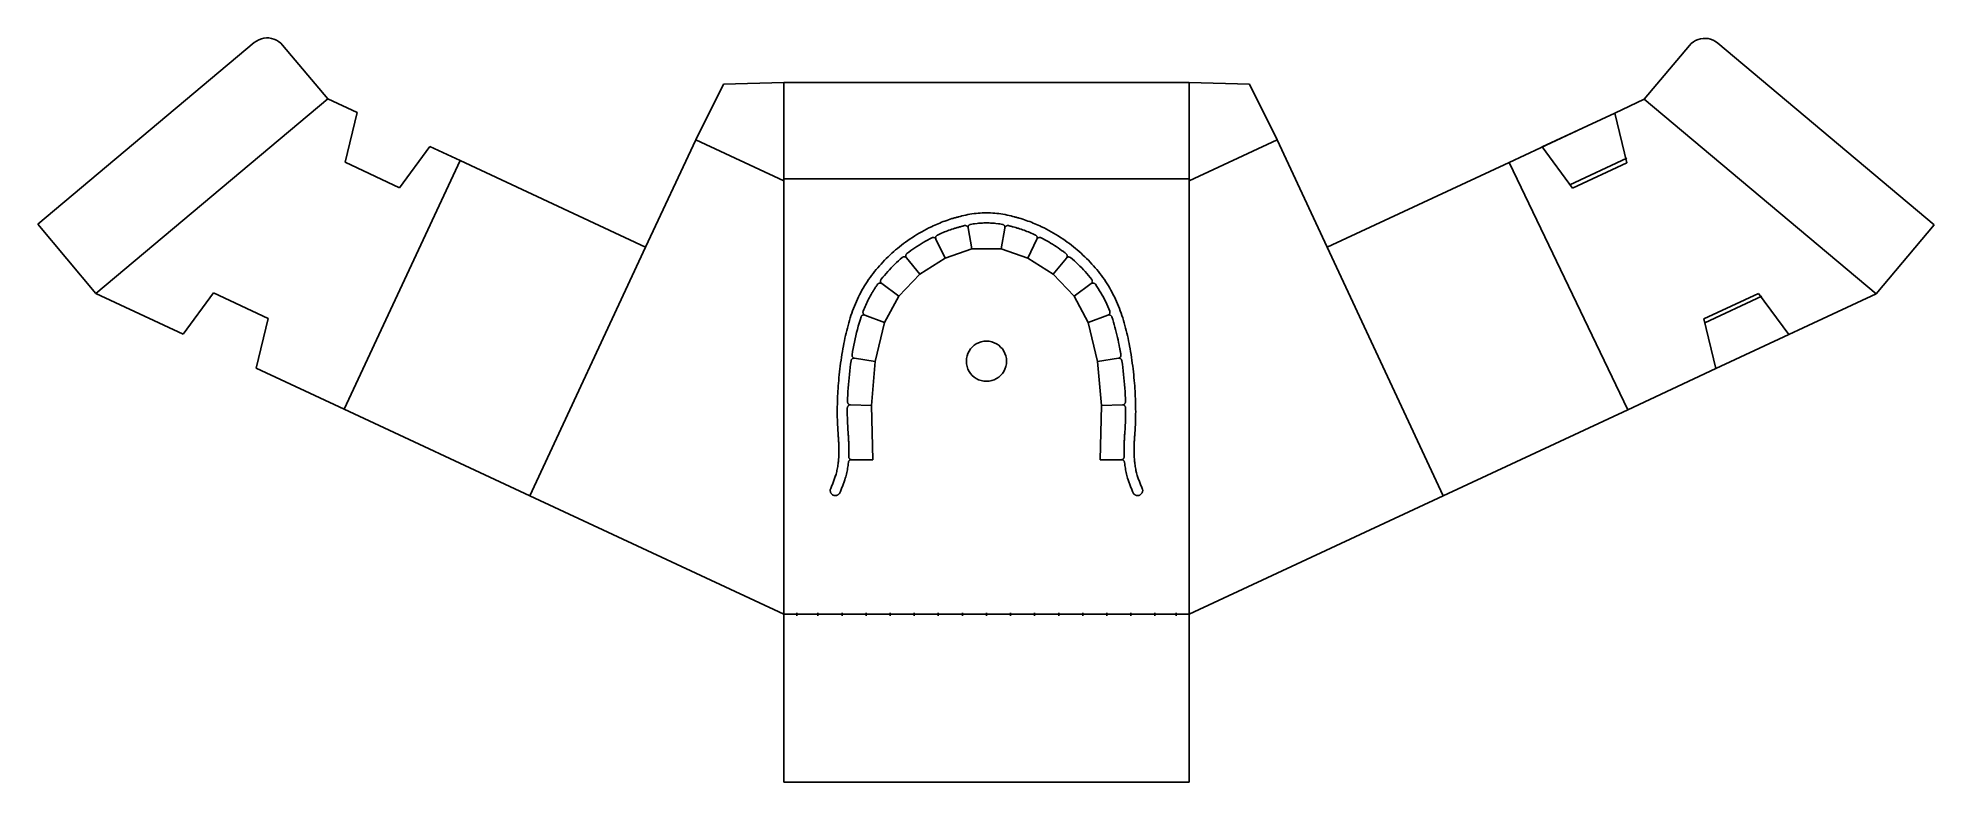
# Model space of a CAD drawing. Header units: millimetres. Extents: x 0 to 945, y 0 to 371.
import ezdxf

# ---------------------------------------------------------------- set-up
doc = ezdxf.new("R2010")
doc.units = ezdxf.units.MM
doc.layers.add('CREASE', color=5, linetype='CONTINUOUS')
doc.layers.add('CUT', color=1, linetype='CONTINUOUS')

msp = doc.modelspace()

# ---------------------------------------------------------------- linework, layer by layer
at = {"layer": 'CREASE'}
for p, q in [((28.9302, 243.4678), (144.4445, 340.4016)), ((916.1611, 243.2484), (800.6373, 340.1907)), ((327.8614, 319.9804), (371.7724, 299.5002)), ((573.7793, 299.5002), (617.7001, 319.9804)), ((152.685, 185.7569), (210.4471, 309.6299)), ((792.3967, 185.5459), (733.2747, 308.7797)), ((763.626, 297.5501), (792.0259, 310.7905)), ((764.836, 295.9103), (792.0259, 308.58)), ((573.7793, 300.6108), (371.7724, 300.6108)), ((371.7724, 299.5002), (371.7724, 83.6027)), ((573.7793, 83.6027), (573.7793, 299.5002)), ((245.1474, 142.645), (302.9091, 266.5084)), ((452.1948, 261.1286), (465.4045, 265.7683)), ((465.4045, 265.7683), (472.7758, 265.7683)), ((472.7758, 265.7683), (480.1553, 265.7683)), ((480.1553, 265.7683), (493.3664, 261.1286)), ((700.4029, 142.645), (642.6412, 266.5084)), ((439.5445, 253.0588), (452.1948, 261.1286)), ((493.3664, 261.1286), (506.0071, 253.0588)), ((429.0949, 242.1876), (439.5445, 253.0588)), ((506.0071, 253.0588), (516.4667, 242.1876)), ((422.0143, 228.9679), (429.0949, 242.1876)), ((516.4667, 242.1876), (523.5469, 228.9679)), ((830.3479, 230.8172), (857.5393, 243.4981)), ((830.8273, 228.8371), (859.2287, 242.0786)), ((417.3841, 209.5073), (422.0143, 228.9679)), ((523.5469, 228.9679), (528.1771, 209.5073)), ((415.4537, 187.5966), (417.3841, 209.5073)), ((528.1771, 209.5073), (530.1079, 187.5966)), ((416.0735, 160.6049), (415.4537, 187.5966)), ((530.1079, 187.5966), (529.4778, 160.6049)), ((371.7724, 83.6027), (378.2727, 83.6027)), ((378.2727, 84.3523), (378.2727, 83.6027)), ((378.2727, 83.6027), (388.7735, 83.6027)), ((378.2727, 83.6027), (378.2727, 82.853)), ((388.7735, 84.3523), (388.7735, 83.6027)), ((388.7735, 83.6027), (400.7732, 83.6027)), ((388.7735, 83.6027), (388.7735, 82.853)), ((400.7732, 84.3523), (400.7732, 83.6027)), ((400.7732, 83.6027), (412.7733, 83.6027)), ((400.7732, 83.6027), (400.7732, 82.853)), ((412.7733, 84.3523), (412.7733, 83.6027)), ((412.7733, 83.6027), (424.7748, 83.6027)), ((412.7733, 83.6027), (412.7733, 82.853)), ((424.7748, 84.3523), (424.7748, 83.6027)), ((424.7748, 83.6027), (436.7745, 83.6027)), ((424.7748, 83.6027), (424.7748, 82.853)), ((436.7745, 84.3523), (436.7745, 83.6027)), ((436.7745, 83.6027), (448.7746, 83.6027)), ((436.7745, 83.6027), (436.7745, 82.853)), ((448.7746, 84.3523), (448.7746, 83.6027)), ((448.7746, 83.6027), (460.7757, 83.6027)), ((448.7746, 83.6027), (448.7746, 82.853)), ((460.7757, 84.3523), (460.7757, 83.6027)), ((460.7757, 83.6027), (472.7758, 83.6027)), ((460.7757, 83.6027), (460.7757, 82.853)), ((472.7758, 84.3523), (472.7758, 83.6027)), ((472.7758, 83.6027), (484.7759, 83.6027)), ((472.7758, 83.6027), (472.7758, 82.853)), ((484.7759, 84.3523), (484.7759, 83.6027)), ((484.7759, 83.6027), (496.7771, 83.6027)), ((484.7759, 83.6027), (484.7759, 82.853)), ((496.7771, 84.3523), (496.7771, 83.6027)), ((496.7771, 83.6027), (508.7772, 83.6027)), ((496.7771, 83.6027), (496.7771, 82.853)), ((508.7772, 84.3523), (508.7772, 83.6027)), ((508.7772, 83.6027), (520.7769, 83.6027)), ((508.7772, 83.6027), (508.7772, 82.853)), ((520.7769, 84.3523), (520.7769, 83.6027)), ((520.7769, 83.6027), (532.777, 83.6027)), ((520.7769, 83.6027), (520.7769, 82.853)), ((532.777, 84.3523), (532.777, 83.6027)), ((532.777, 83.6027), (544.7785, 83.6027)), ((532.777, 83.6027), (532.777, 82.853)), ((544.7785, 84.3523), (544.7785, 83.6027)), ((544.7785, 83.6027), (556.7782, 83.6027)), ((544.7785, 83.6027), (544.7785, 82.853)), ((556.7782, 84.3523), (556.7782, 83.6027)), ((556.7782, 83.6027), (567.279, 83.6027)), ((556.7782, 83.6027), (556.7782, 82.853)), ((567.279, 84.3523), (567.279, 83.6027)), ((567.279, 83.6027), (573.7793, 83.6027)), ((567.279, 83.6027), (567.279, 82.853))]:
    msp.add_line(p, q, dxfattribs=at)
at = {"layer": 'CUT'}
for p, q in [((108.9628, 369.2521), (107.8632, 368.4531)), ((110.1326, 369.8818), (108.9628, 369.2521)), ((111.3536, 370.3517), (110.1326, 369.8818)), ((112.613, 370.6523), (111.3536, 370.3517)), ((113.8837, 370.7818), (112.613, 370.6523)), ((115.164, 370.7529), (113.8837, 370.7818)), ((116.4234, 370.5627), (115.164, 370.7529)), ((117.6539, 370.2127), (116.4234, 370.5627)), ((118.8335, 369.6917), (117.6539, 370.2127)), ((119.9635, 369.0221), (118.8335, 369.6917)), ((121.0042, 368.2023), (119.9635, 369.0221)), ((824.0875, 367.9832), (825.1278, 368.803)), ((825.1278, 368.803), (826.2482, 369.4726)), ((826.2482, 369.4726), (827.4375, 369.9923)), ((827.4375, 369.9923), (828.668, 370.3422)), ((828.668, 370.3422), (829.9273, 370.5324)), ((829.9273, 370.5324), (831.1981, 370.5627)), ((831.1981, 370.5627), (832.4783, 370.4318)), ((832.4783, 370.4318), (833.7282, 370.1327)), ((833.7282, 370.1327), (834.9573, 369.6628)), ((834.9573, 369.6628), (836.1288, 369.0331)), ((836.1288, 369.0331), (837.2284, 368.2326)), ((107.8632, 368.4531), (0, 277.949)), ((121.9535, 367.2223), (121.0042, 368.2023)), ((144.4445, 340.4016), (121.9535, 367.2223)), ((800.6373, 340.1907), (823.1378, 367.0018)), ((823.1378, 367.0018), (824.0875, 367.9832)), ((837.2284, 368.2326), (945.0917, 277.7299)), ((159.0943, 333.5708), (144.4445, 340.4016)), ((327.8614, 319.9804), (341.7312, 347.7616)), ((341.7312, 347.7616), (371.7724, 348.6118)), ((371.7724, 348.6118), (472.7758, 348.6118)), ((371.7724, 299.5002), (371.7724, 348.6118)), ((472.7758, 348.6118), (573.7793, 348.6118)), ((603.8205, 347.7616), (573.7793, 348.6118)), ((573.7793, 299.5002), (573.7793, 348.6118)), ((617.7001, 319.9804), (603.8205, 347.7616)), ((153.0639, 308.8005), (159.0943, 333.5708)), ((772.431, 327.0381), (785.9861, 333.3612)), ((772.431, 327.0381), (785.9866, 333.3591)), ((785.9861, 333.3612), (785.9866, 333.3591)), ((785.9866, 333.3591), (800.6373, 340.1907)), ((785.9866, 333.3591), (792.0259, 308.58)), ((772.431, 327.0381), (733.2747, 308.7797)), ((749.7353, 316.4512), (772.431, 327.0381)), ((195.3465, 316.6703), (180.2557, 296.1199)), ((210.4471, 309.6299), (195.3465, 316.6703)), ((327.8501, 319.9902), (302.9091, 266.5084)), ((642.6412, 266.5084), (617.7111, 319.9902)), ((764.836, 295.9103), (749.7353, 316.4512)), ((180.2557, 296.1199), (153.0639, 308.8005)), ((302.9091, 266.5084), (210.4471, 309.6299)), ((733.2747, 308.7797), (642.6412, 266.5084)), ((469.6753, 283.5091), (470.7156, 283.5589)), ((470.7156, 283.5589), (471.745, 283.5988)), ((471.745, 283.5988), (472.7758, 283.61)), ((472.7758, 283.61), (473.8162, 283.5988)), ((473.8162, 283.5988), (474.8456, 283.5589)), ((474.8456, 283.5589), (475.8764, 283.5091)), ((0, 277.949), (28.9302, 243.4678)), ((439.3142, 273.5294), (440.4939, 274.1993)), ((440.4939, 274.1993), (441.6845, 274.8499)), ((441.6845, 274.8499), (442.8846, 275.4796)), ((442.8846, 275.4796), (444.0946, 276.0899)), ((444.0946, 276.0899), (445.3142, 276.6797)), ((445.3142, 276.6797), (446.1454, 277.0794)), ((446.1454, 277.0794), (446.9747, 277.4692)), ((446.9747, 277.4692), (447.8249, 277.8386)), ((447.8249, 277.8386), (448.6642, 278.2094)), ((448.6642, 278.2094), (449.5144, 278.5593)), ((449.5144, 278.5593), (450.3744, 278.9093)), ((450.3744, 278.9093), (451.2342, 279.2388)), ((451.8752, 274.1193), (451.1545, 273.8286)), ((451.2342, 279.2388), (452.0957, 279.5598)), ((452.6054, 274.4089), (451.8752, 274.1193)), ((452.0957, 279.5598), (452.9652, 279.8699)), ((453.3247, 274.6788), (452.6054, 274.4089)), ((452.9652, 279.8699), (453.8349, 280.169)), ((454.0554, 274.949), (453.3247, 274.6788)), ((453.8349, 280.169), (454.7154, 280.4502)), ((454.7951, 275.2093), (454.0554, 274.949)), ((454.7154, 280.4502), (455.5945, 280.73)), ((455.5257, 275.4588), (454.7951, 275.2093)), ((456.2655, 275.6986), (455.5257, 275.4588)), ((455.5945, 280.73), (455.9956, 280.8496)), ((455.9956, 280.8496), (456.4048, 280.9695)), ((457.0151, 275.9287), (456.2655, 275.6986)), ((456.4048, 280.9695), (456.8155, 281.0799)), ((456.8155, 281.0799), (457.2247, 281.1999)), ((457.4053, 276.0486), (457.0151, 275.9287)), ((457.2247, 281.1999), (457.6353, 281.3099)), ((457.8047, 276.17), (457.4053, 276.0486)), ((457.6353, 281.3099), (458.0446, 281.4299)), ((458.2044, 276.2786), (457.8047, 276.17)), ((458.0446, 281.4299), (458.4552, 281.5399)), ((458.6055, 276.389), (458.2044, 276.2786)), ((458.4552, 281.5399), (458.8644, 281.6489)), ((459.0052, 276.4991), (458.6055, 276.389)), ((458.8644, 281.6489), (459.686, 281.8694)), ((459.395, 276.6095), (459.0052, 276.4991)), ((459.7947, 276.7196), (459.395, 276.6095)), ((459.686, 281.8694), (460.0953, 281.97)), ((460.1958, 276.83), (459.7947, 276.7196)), ((460.0953, 281.97), (460.5059, 282.079)), ((460.5955, 276.9387), (460.1958, 276.83)), ((460.5059, 282.079), (461.5049, 282.3199)), ((461.0047, 277.0395), (460.5955, 276.9387)), ((461.4055, 277.1496), (461.0047, 277.0395)), ((461.8051, 277.2488), (461.4055, 277.1496)), ((461.5049, 282.3199), (462.515, 282.539)), ((462.0147, 277.2791), (461.8051, 277.2488)), ((462.2257, 277.289), (462.0147, 277.2791)), ((462.4253, 277.2696), (462.2257, 277.289)), ((462.6254, 277.2198), (462.4253, 277.2696)), ((462.515, 282.539), (463.5348, 282.739)), ((462.8155, 277.1496), (462.6254, 277.2198)), ((462.9848, 277.0491), (462.8155, 277.1496)), ((463.1446, 276.9291), (462.9848, 277.0491)), ((463.2949, 276.7887), (463.1446, 276.9291)), ((463.4149, 276.6289), (463.2949, 276.7887)), ((463.5154, 276.4497), (463.4149, 276.6289)), ((463.5955, 276.2497), (463.5154, 276.4497)), ((463.5348, 282.739), (464.5449, 282.9196)), ((463.6449, 276.0486), (463.5955, 276.2497)), ((463.605, 276.3696), (463.6145, 276.5696)), ((463.6255, 276.17), (463.605, 276.3696)), ((463.6145, 276.5696), (463.6449, 276.7693)), ((465.4045, 265.7683), (463.6255, 276.17)), ((463.6449, 276.7693), (463.7056, 276.9499)), ((463.7056, 276.9499), (463.7758, 277.1193)), ((463.7758, 277.1193), (463.8749, 277.289)), ((463.8749, 277.289), (463.9948, 277.4389)), ((463.9948, 277.4389), (464.1356, 277.5701)), ((464.1356, 277.5701), (464.2859, 277.6788)), ((464.2859, 277.6788), (464.4552, 277.7793)), ((464.4552, 277.7793), (464.6454, 277.8495)), ((464.5449, 282.9196), (465.5658, 283.0795)), ((464.6454, 277.8495), (464.8451, 277.8993)), ((464.8451, 277.8993), (465.4956, 278.0097)), ((465.4956, 278.0097), (466.1556, 278.1198)), ((465.5658, 283.0795), (466.5952, 283.2199)), ((466.1556, 278.1198), (466.8156, 278.2094)), ((466.5952, 283.2199), (467.615, 283.3398)), ((466.8156, 278.2094), (468.1361, 278.3692)), ((467.615, 283.3398), (468.6459, 283.4389)), ((468.1361, 278.3692), (468.7961, 278.4299)), ((468.6459, 283.4389), (469.6753, 283.5091)), ((468.7961, 278.4299), (470.1163, 278.529)), ((470.1163, 278.529), (470.7858, 278.5593)), ((470.7858, 278.5593), (471.4459, 278.5897)), ((471.4459, 278.5897), (472.1158, 278.5995)), ((472.1158, 278.5995), (472.7758, 278.6091)), ((472.7758, 278.6091), (473.4454, 278.5995)), ((473.4454, 278.5995), (474.1055, 278.5897)), ((474.1055, 278.5897), (474.7754, 278.5593)), ((474.7754, 278.5593), (475.4354, 278.529)), ((475.4354, 278.529), (476.0955, 278.4796)), ((475.8764, 283.5091), (476.9058, 283.4389)), ((476.0955, 278.4796), (476.7654, 278.4299)), ((476.7654, 278.4299), (477.4255, 278.3692)), ((476.9058, 283.4389), (477.9352, 283.3398)), ((477.4255, 278.3692), (478.7455, 278.2094)), ((477.9352, 283.3398), (478.966, 283.2199)), ((478.7455, 278.2094), (479.4056, 278.1198)), ((478.966, 283.2199), (479.9856, 283.0795)), ((479.4056, 278.1198), (480.0561, 278.0097)), ((479.9856, 283.0795), (481.0054, 282.9196)), ((480.0561, 278.0097), (480.7162, 277.8993)), ((480.1553, 265.7683), (481.9054, 276.0486)), ((480.7162, 277.8993), (480.9158, 277.8495)), ((480.9158, 277.8495), (481.0965, 277.7793)), ((481.0054, 282.9196), (482.0267, 282.739)), ((481.0965, 277.7793), (481.2658, 277.6788)), ((481.2658, 277.6788), (481.4161, 277.5701)), ((481.4161, 277.5701), (481.5554, 277.4389)), ((481.5554, 277.4389), (481.6764, 277.289)), ((481.6764, 277.289), (481.7759, 277.1193)), ((481.7759, 277.1193), (481.8556, 276.9499)), ((481.8556, 276.9499), (481.9054, 276.7693)), ((481.9054, 276.7693), (481.9453, 276.5696)), ((481.9054, 276.0486), (481.9562, 276.2497)), ((481.9453, 276.3696), (481.9258, 276.17)), ((481.9453, 276.5696), (481.9453, 276.3696)), ((481.9562, 276.2497), (482.0363, 276.4497)), ((482.0267, 282.739), (483.0353, 282.539)), ((482.0363, 276.4497), (482.1354, 276.6289)), ((482.1354, 276.6289), (482.2663, 276.7887)), ((482.2663, 276.7887), (482.4056, 276.9291)), ((482.4056, 276.9291), (482.5654, 277.0491)), ((482.5654, 277.0491), (482.7461, 277.1496)), ((482.7461, 277.1496), (482.9263, 277.2198)), ((482.9263, 277.2198), (483.1264, 277.2696)), ((483.0353, 282.539), (484.0453, 282.3199)), ((483.1264, 277.2696), (483.326, 277.289)), ((483.326, 277.289), (483.5356, 277.2791)), ((483.5356, 277.2791), (483.756, 277.2488)), ((483.756, 277.2488), (484.1558, 277.1496)), ((484.0453, 282.3199), (485.0557, 282.079)), ((484.1558, 277.1496), (484.5569, 277.0395)), ((484.5569, 277.0395), (484.9562, 276.9387)), ((484.9562, 276.9387), (485.3559, 276.83)), ((485.0557, 282.079), (485.4663, 281.97)), ((485.3559, 276.83), (485.7556, 276.7196)), ((485.4663, 281.97), (485.8756, 281.8694)), ((485.7556, 276.7196), (486.1567, 276.6095)), ((485.8756, 281.8694), (486.6968, 281.6489)), ((486.1567, 276.6095), (487.3554, 276.2786)), ((486.6968, 281.6489), (487.106, 281.5399)), ((487.106, 281.5399), (487.5167, 281.4299)), ((487.3554, 276.2786), (487.7456, 276.17)), ((487.5167, 281.4299), (487.9259, 281.3099)), ((487.7456, 276.17), (488.1464, 276.0486)), ((487.9259, 281.3099), (488.3365, 281.1999)), ((488.1464, 276.0486), (488.5461, 275.9287)), ((488.3365, 281.1999), (488.7362, 281.0799)), ((488.5461, 275.9287), (489.2862, 275.6986)), ((488.7362, 281.0799), (489.1454, 280.9695)), ((489.1454, 280.9695), (489.9667, 280.73)), ((489.2862, 275.6986), (490.026, 275.4588)), ((489.9667, 280.73), (490.8462, 280.4502)), ((490.026, 275.4588), (490.7661, 275.2093)), ((490.7661, 275.2093), (491.4964, 274.949)), ((490.8462, 280.4502), (491.7154, 280.169)), ((491.4964, 274.949), (492.227, 274.6788)), ((491.7154, 280.169), (492.5864, 279.8699)), ((492.227, 274.6788), (492.9558, 274.4089)), ((492.5864, 279.8699), (493.456, 279.5598)), ((492.9558, 274.4089), (493.6765, 274.1193)), ((493.456, 279.5598), (494.3271, 279.2388)), ((493.6765, 274.1193), (494.3958, 273.8286)), ((494.3271, 279.2388), (495.1867, 278.9093)), ((495.1867, 278.9093), (496.0359, 278.5593)), ((496.0359, 278.5593), (496.8861, 278.2094)), ((496.8861, 278.2094), (497.7363, 277.8386)), ((497.7363, 277.8386), (498.577, 277.4692)), ((498.577, 277.4692), (499.4162, 277.0794)), ((499.4162, 277.0794), (500.247, 276.6797)), ((500.247, 276.6797), (501.4665, 276.0899)), ((501.4665, 276.0899), (502.6766, 275.4796)), ((502.6766, 275.4796), (503.8767, 274.8499)), ((503.8767, 274.8499), (505.0564, 274.1993)), ((505.0564, 274.1993), (506.2375, 273.5294)), ((945.0917, 277.7299), (916.1611, 243.2484)), ((426.5344, 264.3092), (427.4838, 265.1291)), ((427.4838, 265.1291), (428.4539, 265.9394)), ((428.4539, 265.9394), (429.424, 266.7384)), ((429.424, 266.7384), (430.4136, 267.5184)), ((430.4136, 267.5184), (431.4141, 268.2794)), ((431.4141, 268.2794), (432.5041, 269.0894)), ((432.5041, 269.0894), (433.6147, 269.8792)), ((433.6147, 269.8792), (434.7242, 270.6493)), ((435.0946, 264.7886), (434.1149, 264.0485)), ((434.7242, 270.6493), (435.8541, 271.399)), ((436.0937, 265.5094), (435.0946, 264.7886)), ((435.8541, 271.399), (436.995, 272.1296)), ((437.104, 266.2192), (436.0937, 265.5094)), ((436.995, 272.1296), (438.1539, 272.839)), ((438.1249, 266.9095), (437.104, 266.2192)), ((439.1642, 267.5791), (438.1249, 266.9095)), ((438.1539, 272.839), (439.3142, 273.5294)), ((440.2046, 268.2296), (439.1642, 267.5791)), ((441.2545, 268.8689), (440.2046, 268.2296)), ((442.3241, 269.4891), (441.2545, 268.8689)), ((443.3948, 270.0884), (442.3241, 269.4891)), ((444.4848, 270.6797), (443.3948, 270.0884)), ((445.5749, 271.2392), (444.4848, 270.6797)), ((445.7651, 271.3193), (445.5749, 271.2392)), ((445.9647, 271.3785), (445.7651, 271.3193)), ((446.1549, 271.399), (445.9647, 271.3785)), ((446.3545, 271.399), (446.1549, 271.399)), ((446.545, 271.3785), (446.3545, 271.399)), ((446.7352, 271.3288), (446.545, 271.3785)), ((446.9141, 271.2491), (446.7352, 271.3288)), ((447.0753, 271.1595), (446.9141, 271.2491)), ((447.2354, 271.0395), (447.0753, 271.1595)), ((447.3744, 270.8988), (447.2354, 271.0395)), ((447.4944, 270.7389), (447.3744, 270.8988)), ((447.4849, 271.5288), (447.4545, 271.3383)), ((447.4545, 271.3383), (447.4545, 271.1386)), ((447.4545, 271.1386), (447.475, 270.9485)), ((447.475, 270.9485), (447.5247, 270.7488)), ((447.5342, 271.7091), (447.4849, 271.5288)), ((447.6045, 270.5587), (447.4944, 270.7389)), ((447.5247, 270.7488), (447.6045, 270.5587)), ((447.6143, 271.8897), (447.5342, 271.7091)), ((447.6045, 270.5587), (452.1948, 261.1286)), ((447.7149, 272.059), (447.6143, 271.8897)), ((447.8348, 272.2093), (447.7149, 272.059)), ((447.9752, 272.3487), (447.8348, 272.2093)), ((448.135, 272.4697), (447.9752, 272.3487)), ((448.3142, 272.5692), (448.135, 272.4697)), ((449.0145, 272.8997), (448.3142, 272.5692)), ((449.7253, 273.2197), (449.0145, 272.8997)), ((450.4446, 273.5294), (449.7253, 273.2197)), ((451.1545, 273.8286), (450.4446, 273.5294)), ((497.9568, 270.5587), (493.3664, 261.1286)), ((494.3958, 273.8286), (495.1165, 273.5294)), ((495.1165, 273.5294), (495.8264, 273.2197)), ((495.8264, 273.2197), (496.5361, 272.8997)), ((496.5361, 272.8997), (497.247, 272.5692)), ((497.247, 272.5692), (497.4262, 272.4697)), ((497.4262, 272.4697), (497.586, 272.3487)), ((497.586, 272.3487), (497.7268, 272.2093)), ((497.7268, 272.2093), (497.8464, 272.059)), ((497.8464, 272.059), (497.9473, 271.8897)), ((497.9473, 271.8897), (498.016, 271.7091)), ((498.027, 270.7488), (497.9568, 270.5587)), ((497.9568, 270.5587), (498.0559, 270.7389)), ((498.016, 271.7091), (498.0668, 271.5288)), ((498.0767, 270.9485), (498.027, 270.7488)), ((498.0559, 270.7389), (498.1758, 270.8988)), ((498.0668, 271.5288), (498.0958, 271.3383)), ((498.1071, 271.1386), (498.0767, 270.9485)), ((498.0958, 271.3383), (498.1071, 271.1386)), ((498.1758, 270.8988), (498.3163, 271.0395)), ((498.3163, 271.0395), (498.4764, 271.1595)), ((498.4764, 271.1595), (498.6472, 271.2491)), ((498.6472, 271.2491), (498.8264, 271.3288)), ((498.8264, 271.3288), (499.0066, 271.3785)), ((499.0066, 271.3785), (499.2066, 271.399)), ((499.2066, 271.399), (499.3968, 271.399)), ((499.3968, 271.399), (499.5965, 271.3785)), ((499.5965, 271.3785), (499.7866, 271.3193)), ((499.7866, 271.3193), (499.9768, 271.2392)), ((499.9768, 271.2392), (500.9568, 270.7389)), ((500.9568, 270.7389), (501.917, 270.2196)), ((501.917, 270.2196), (502.8762, 269.6891)), ((502.8762, 269.6891), (503.827, 269.1486)), ((503.827, 269.1486), (504.7672, 268.5891)), ((504.7672, 268.5891), (505.7069, 268.0091)), ((505.7069, 268.0091), (506.6273, 267.4288)), ((506.2375, 273.5294), (507.4074, 272.839)), ((506.6273, 267.4288), (507.5463, 266.8295)), ((507.4074, 272.839), (508.5567, 272.1296)), ((507.5463, 266.8295), (508.4575, 266.2093)), ((508.4575, 266.2093), (509.3571, 265.5894)), ((508.5567, 272.1296), (509.6961, 271.399)), ((509.3571, 265.5894), (510.2475, 264.9389)), ((509.6961, 271.399), (510.8275, 270.6493)), ((510.2475, 264.9389), (511.1267, 264.2884)), ((510.8275, 270.6493), (511.9465, 269.8792)), ((511.9465, 269.8792), (513.0475, 269.0894)), ((513.0475, 269.0894), (514.1376, 268.2794)), ((514.1376, 268.2794), (515.1367, 267.5184)), ((515.1367, 267.5184), (516.1277, 266.7384)), ((516.1277, 266.7384), (517.1073, 265.9394)), ((517.1073, 265.9394), (518.0679, 265.1291)), ((518.0679, 265.1291), (519.0172, 264.3092)), ((416.9943, 254.3485), (417.7838, 255.3187)), ((417.7838, 255.3187), (418.5832, 256.2683)), ((418.5832, 256.2683), (419.4045, 257.2191)), ((419.4045, 257.2191), (420.2338, 258.1384)), ((420.2338, 258.1384), (421.0939, 259.0588)), ((421.0939, 259.0588), (421.9635, 259.9683)), ((421.9635, 259.9683), (422.8536, 260.8682)), ((422.8536, 260.8682), (423.7535, 261.7488)), ((424.404, 255.2788), (423.5538, 254.3584)), ((423.7535, 261.7488), (424.6643, 262.6183)), ((425.2736, 256.1981), (424.404, 255.2788)), ((424.6643, 262.6183), (425.5946, 263.4685)), ((426.1541, 257.0882), (425.2736, 256.1981)), ((425.5946, 263.4685), (426.5344, 264.3092)), ((427.0442, 257.9783), (426.1541, 257.0882)), ((427.9537, 258.8493), (427.0442, 257.9783)), ((428.8839, 259.6981), (427.9537, 258.8493)), ((429.8142, 260.5387), (428.8839, 259.6981)), ((430.7745, 261.3586), (429.8142, 260.5387)), ((430.9346, 261.4884), (430.7745, 261.3586)), ((431.1135, 261.5791), (430.9346, 261.4884)), ((431.3036, 261.6482), (431.1135, 261.5791)), ((431.4938, 261.699), (431.3036, 261.6482)), ((431.6839, 261.7184), (431.4938, 261.699)), ((431.8745, 261.7184), (431.6839, 261.7184)), ((432.0646, 261.6895), (431.8745, 261.7184)), ((432.2547, 261.6288), (432.0646, 261.6895)), ((432.4339, 261.5487), (432.2547, 261.6288)), ((432.6047, 261.4482), (432.4339, 261.5487)), ((432.5648, 262.0892), (432.5744, 262.2793)), ((432.5839, 261.899), (432.5648, 262.0892)), ((432.5744, 262.2793), (432.6142, 262.4695)), ((432.6241, 261.699), (432.5839, 261.899)), ((432.7645, 261.3187), (432.6047, 261.4482)), ((432.6142, 262.4695), (432.6639, 262.6582)), ((432.6943, 261.5187), (432.6241, 261.699)), ((432.6639, 262.6582), (432.755, 262.829)), ((432.7839, 261.3395), (432.6943, 261.5187)), ((432.755, 262.829), (432.8541, 262.9986)), ((432.9038, 261.1684), (432.7645, 261.3187)), ((432.9038, 261.1684), (432.7839, 261.3395)), ((432.8541, 262.9986), (432.9836, 263.1585)), ((432.9038, 261.1684), (439.5445, 253.0588)), ((432.9836, 263.1585), (433.1339, 263.2989)), ((434.1149, 264.0485), (433.1448, 263.2989)), ((506.0071, 253.0588), (512.5875, 261.0887)), ((511.1267, 264.2884), (511.2368, 264.2087)), ((511.2368, 264.2087), (511.3376, 264.1286)), ((511.3376, 264.1286), (511.4463, 264.0485)), ((511.4463, 264.0485), (511.5567, 263.9593)), ((511.5567, 263.9593), (511.7772, 263.7991)), ((511.7772, 263.7991), (511.8763, 263.7194)), ((511.8763, 263.7194), (511.9864, 263.6284)), ((511.9864, 263.6284), (512.2069, 263.4685)), ((512.2069, 263.4685), (512.3078, 263.3789)), ((512.3078, 263.3789), (512.4164, 263.2989)), ((512.4164, 263.2989), (512.5667, 263.1585)), ((512.5667, 263.1585), (512.6976, 263.0082)), ((512.5875, 261.0887), (512.7265, 261.239)), ((512.7664, 261.3395), (512.6464, 261.1684)), ((512.6976, 263.0082), (512.8066, 262.8388)), ((512.7265, 261.239), (512.8768, 261.3586)), ((512.8673, 261.5187), (512.7664, 261.3395)), ((512.8066, 262.8388), (512.8863, 262.6582)), ((512.9262, 261.699), (512.8673, 261.5187)), ((512.8768, 261.3586), (513.0475, 261.469)), ((512.8863, 262.6582), (512.947, 262.4695)), ((512.9773, 261.899), (512.9262, 261.699)), ((512.947, 262.4695), (512.9773, 262.2793)), ((512.9773, 262.2793), (512.9869, 262.0892)), ((512.9869, 262.0892), (512.9773, 261.899)), ((513.0475, 261.469), (513.2268, 261.5487)), ((513.2268, 261.5487), (513.4074, 261.5985)), ((513.4074, 261.5985), (513.5975, 261.6288)), ((513.5975, 261.6288), (513.7877, 261.6383)), ((513.7877, 261.6383), (513.9764, 261.6193)), ((513.9764, 261.6193), (514.1665, 261.5791)), ((514.1665, 261.5791), (514.3472, 261.5089)), ((514.3472, 261.5089), (514.5278, 261.4193)), ((514.5278, 261.4193), (514.6971, 261.2983)), ((514.6971, 261.2983), (515.6673, 260.4989)), ((515.6673, 260.4989), (516.6166, 259.6691)), ((516.6166, 259.6691), (517.5564, 258.8288)), ((517.5564, 258.8288), (518.4771, 257.9687)), ((518.4771, 257.9687), (519.3866, 257.0882)), ((519.0172, 264.3092), (519.9571, 263.4685)), ((519.3866, 257.0882), (520.2767, 256.1981)), ((519.9571, 263.4685), (520.8873, 262.6183)), ((520.2767, 256.1981), (521.1477, 255.2883)), ((520.8873, 262.6183), (521.7968, 261.7488)), ((521.1477, 255.2883), (521.9979, 254.3584)), ((521.7968, 261.7488), (522.6967, 260.8682)), ((522.6967, 260.8682), (523.5868, 259.9683)), ((523.5868, 259.9683), (524.4578, 259.0588)), ((524.4578, 259.0588), (525.3175, 258.1384)), ((525.3175, 258.1384), (526.1568, 257.2191)), ((526.1568, 257.2191), (526.977, 256.2683)), ((526.977, 256.2683), (527.7774, 255.3187)), ((527.7774, 255.3187), (528.5574, 254.3485)), ((410.724, 245.0483), (411.3428, 246.1288)), ((411.3428, 246.1288), (411.9838, 247.1981)), ((411.9838, 247.1981), (412.6438, 248.2578)), ((412.6438, 248.2578), (413.3233, 249.2982)), ((413.3233, 249.2982), (414.0232, 250.3385)), ((414.0232, 250.3385), (414.7439, 251.3584)), ((414.7439, 251.3584), (415.4742, 252.3684)), ((415.4742, 252.3684), (416.2238, 253.3689)), ((416.2238, 253.3689), (416.9943, 254.3485)), ((417.0341, 245.8282), (416.7942, 245.4589)), ((417.2645, 246.199), (417.0341, 245.8282)), ((417.504, 246.5684), (417.2645, 246.199)), ((417.7534, 246.9279), (417.504, 246.5684)), ((417.9933, 247.2891), (417.7534, 246.9279)), ((418.2441, 247.6581), (417.9933, 247.2891)), ((418.4936, 248.0084), (418.2441, 247.6581)), ((418.6244, 248.1777), (418.4936, 248.0084)), ((418.7733, 248.3086), (418.6244, 248.1777)), ((418.9331, 248.4286), (418.7733, 248.3086)), ((419.1039, 248.5182), (418.9331, 248.4286)), ((419.294, 248.5884), (419.1039, 248.5182)), ((419.4732, 248.6282), (419.294, 248.5884)), ((419.6747, 248.6476), (419.4732, 248.6282)), ((419.8634, 248.6476), (419.6747, 248.6476)), ((420.0536, 248.6187), (419.8634, 248.6476)), ((419.9943, 249.7681), (419.9834, 249.5779)), ((419.9834, 249.5779), (419.9943, 249.3779)), ((420.0341, 249.9677), (419.9943, 249.7681)), ((419.9943, 249.3779), (420.0341, 249.1878)), ((420.0934, 250.1579), (420.0341, 249.9677)), ((420.0341, 249.1878), (420.0934, 248.9976)), ((420.2437, 248.558), (420.0536, 248.6187)), ((420.1844, 250.3385), (420.0934, 250.1579)), ((420.0934, 248.9976), (420.1844, 248.8283)), ((420.3044, 250.5191), (420.1844, 250.3385)), ((420.1844, 248.8283), (420.3044, 248.6586)), ((420.4339, 248.4783), (420.2437, 248.558)), ((421.0939, 251.4988), (420.3044, 250.5191)), ((420.3044, 248.6586), (420.4339, 248.5086)), ((420.4339, 248.5086), (420.5665, 248.3918)), ((420.5665, 248.3918), (420.4339, 248.4783)), ((420.5665, 248.3918), (420.5937, 248.3679)), ((420.5937, 248.3679), (429.0949, 242.1876)), ((421.8944, 252.458), (421.0939, 251.4988)), ((422.7145, 253.4186), (421.8944, 252.458)), ((423.5538, 254.3584), (422.7145, 253.4186)), ((524.9499, 248.3686), (516.4667, 242.1876)), ((521.9979, 254.3584), (522.8371, 253.4087)), ((522.8371, 253.4087), (523.657, 252.4485)), ((523.657, 252.4485), (524.4578, 251.4783)), ((524.4578, 251.4783), (525.2378, 250.4888)), ((525.097, 248.4878), (524.9499, 248.3686)), ((524.9499, 248.3686), (524.9774, 248.3887)), ((524.9774, 248.3887), (525.1468, 248.4988)), ((525.2283, 248.6381), (525.097, 248.4878)), ((525.1468, 248.4988), (525.3369, 248.5789)), ((525.3479, 248.8089), (525.2283, 248.6381)), ((525.2378, 250.4888), (525.3577, 250.3082)), ((525.3369, 248.5789), (525.527, 248.6381)), ((525.4279, 248.9785), (525.3479, 248.8089)), ((525.3577, 250.3082), (525.4374, 250.1276)), ((525.4967, 249.1687), (525.4279, 248.9785)), ((525.4374, 250.1276), (525.508, 249.9388)), ((525.537, 249.3588), (525.4967, 249.1687)), ((525.508, 249.9388), (525.537, 249.7487)), ((525.527, 248.6381), (525.7172, 248.6685)), ((525.537, 249.7487), (525.5479, 249.549)), ((525.5479, 249.549), (525.537, 249.3588)), ((525.7172, 248.6685), (525.9172, 248.6685)), ((525.9172, 248.6685), (526.1074, 248.6476)), ((526.1074, 248.6476), (526.2975, 248.6078)), ((526.2975, 248.6078), (526.4782, 248.539)), ((526.4782, 248.539), (526.6475, 248.4381)), ((526.6475, 248.4381), (526.8073, 248.328)), ((526.8073, 248.328), (526.9576, 248.1887)), ((526.9576, 248.1887), (527.087, 248.0289)), ((527.087, 248.0289), (527.7982, 246.979)), ((527.7982, 246.979), (528.4872, 245.9178)), ((528.4872, 245.9178), (529.1568, 244.8387)), ((528.5574, 254.3485), (529.3279, 253.3689)), ((529.3279, 253.3689), (530.0775, 252.3684)), ((530.0775, 252.3684), (530.8173, 251.3584)), ((530.8173, 251.3584), (531.5271, 250.3385)), ((531.5271, 250.3385), (532.227, 249.2982)), ((532.227, 249.2982), (532.9079, 248.2578)), ((532.9079, 248.2578), (533.5679, 247.1981)), ((533.5679, 247.1981), (534.217, 246.1288)), ((534.217, 246.1288), (534.8277, 245.0483)), ((28.9302, 243.4678), (72.4517, 223.1774)), ((72.4517, 223.1774), (87.552, 243.7183)), ((87.552, 243.7183), (114.7434, 231.0377)), ((406.5034, 236.0179), (406.9539, 237.1781)), ((406.9539, 237.1781), (407.4333, 238.3275)), ((407.4333, 238.3275), (407.9335, 239.4783)), ((407.9335, 239.4783), (408.4532, 240.6082)), ((408.4532, 240.6082), (408.9932, 241.7286)), ((408.9932, 241.7286), (409.5528, 242.8476)), ((409.5528, 242.8476), (410.1232, 243.9486)), ((410.1232, 243.9486), (410.724, 245.0483)), ((412.284, 236.9386), (411.9534, 236.178)), ((412.6135, 237.6978), (412.284, 236.9386)), ((412.9634, 238.4474), (412.6135, 237.6978)), ((413.3233, 239.1985), (412.9634, 238.4474)), ((413.6841, 239.9481), (413.3233, 239.1985)), ((414.0631, 240.6883), (413.6841, 239.9481)), ((414.4433, 241.4185), (414.0631, 240.6883)), ((414.8335, 242.1474), (414.4433, 241.4185)), ((415.2442, 242.8681), (414.8335, 242.1474)), ((415.6534, 243.5874), (415.2442, 242.8681)), ((415.8738, 243.968), (415.6534, 243.5874)), ((416.1038, 244.3483), (415.8738, 243.968)), ((416.3233, 244.7177), (416.1038, 244.3483)), ((416.5642, 245.0881), (416.3233, 244.7177)), ((416.7942, 245.4589), (416.5642, 245.0881)), ((529.1568, 244.8387), (529.8073, 243.7486)), ((529.8073, 243.7486), (530.437, 242.6476)), ((530.437, 242.6476), (531.0477, 241.5385)), ((531.0477, 241.5385), (531.6276, 240.418)), ((531.6276, 240.418), (532.1981, 239.2881)), ((532.1981, 239.2881), (532.7371, 238.1373)), ((532.7371, 238.1373), (533.2578, 236.988)), ((533.2578, 236.988), (533.7471, 235.8182)), ((534.8277, 245.0483), (535.4285, 243.9486)), ((535.4285, 243.9486), (536.007, 242.8476)), ((536.007, 242.8476), (536.5679, 241.7286)), ((536.5679, 241.7286), (537.0971, 240.6082)), ((537.0971, 240.6082), (537.6182, 239.4783)), ((537.6182, 239.4783), (538.1184, 238.3275)), ((538.1184, 238.3275), (538.5978, 237.1781)), ((538.5978, 237.1781), (539.0582, 236.0179)), ((916.1611, 243.2484), (836.3773, 206.0509)), ((872.6286, 222.957), (857.5393, 243.4981)), ((114.7434, 231.0377), (108.7035, 206.2674)), ((403.4328, 226.2382), (403.7732, 227.4975)), ((403.7732, 227.4975), (404.1235, 228.757)), ((404.1235, 228.757), (404.483, 230.0083)), ((404.483, 230.0083), (404.8633, 231.2582)), ((404.8633, 231.2582), (405.2535, 232.4985)), ((405.2535, 232.4985), (405.6433, 233.6782)), ((405.6433, 233.6782), (406.0638, 234.8576)), ((406.0638, 234.8576), (406.5034, 236.0179)), ((408.8529, 227.1077), (408.4228, 225.5478)), ((409.3034, 228.6578), (408.8529, 227.1077)), ((409.7733, 230.2083), (409.3034, 228.6578)), ((410.264, 231.7475), (409.7733, 230.2083)), ((410.3437, 231.9471), (410.264, 231.7475)), ((410.4432, 232.1182), (410.3437, 231.9471)), ((410.5741, 232.278), (410.4432, 232.1182)), ((410.713, 232.417), (410.5741, 232.278)), ((410.8729, 232.5384), (410.713, 232.417)), ((411.044, 232.6375), (410.8729, 232.5384)), ((411.2228, 232.7081), (411.044, 232.6375)), ((411.2341, 234.2473), (411.2228, 234.0472)), ((411.2228, 234.0472), (411.2436, 233.8571)), ((411.4133, 232.7575), (411.2228, 232.7081)), ((411.2631, 234.4483), (411.2341, 234.2473)), ((411.2436, 233.8571), (411.2835, 233.6683)), ((411.3237, 234.6484), (411.2631, 234.4483)), ((411.2835, 233.6683), (411.354, 233.4877)), ((411.6338, 235.4185), (411.3237, 234.6484)), ((411.354, 233.4877), (411.4437, 233.3184)), ((411.613, 232.7783), (411.4133, 232.7575)), ((411.4437, 233.3184), (411.5537, 233.1572)), ((411.5537, 233.1572), (411.6832, 233.0178)), ((411.8141, 232.7783), (411.613, 232.7783)), ((411.9534, 236.178), (411.6338, 235.4185)), ((411.6832, 233.0178), (411.8335, 232.8883)), ((412.0141, 232.748), (411.8141, 232.7783)), ((411.8335, 232.8883), (412.0028, 232.7783)), ((412.0028, 232.7783), (412.193, 232.6982)), ((412.2233, 232.6873), (412.0141, 232.748)), ((422.0143, 228.9679), (412.2233, 232.6873)), ((523.5469, 228.9679), (533.3379, 232.6873)), ((533.3379, 232.6873), (533.5376, 232.748)), ((533.5474, 232.7783), (533.3573, 232.6982)), ((533.5376, 232.748), (533.7376, 232.7783)), ((533.7182, 232.8883), (533.5474, 232.7783)), ((533.8671, 233.0178), (533.7182, 232.8883)), ((533.7376, 232.7783), (533.9373, 232.7783)), ((533.7471, 235.8182), (534.228, 234.6484)), ((533.998, 233.1572), (533.8671, 233.0178)), ((533.9373, 232.7783), (534.1369, 232.7575)), ((534.1179, 233.3184), (533.998, 233.1572)), ((534.1976, 233.4877), (534.1179, 233.3184)), ((534.1369, 232.7575), (534.3275, 232.7081)), ((534.2682, 233.6683), (534.1976, 233.4877)), ((534.228, 234.6484), (534.2872, 234.4483)), ((534.308, 233.8571), (534.2682, 233.6683)), ((534.2872, 234.4483), (534.3176, 234.2473)), ((534.3275, 234.0472), (534.308, 233.8571)), ((534.3176, 234.2473), (534.3275, 234.0472)), ((534.3275, 232.7081), (534.5176, 232.6375)), ((534.5176, 232.6375), (534.6883, 232.5384)), ((534.6883, 232.5384), (534.8481, 232.417)), ((534.8481, 232.417), (534.9875, 232.278)), ((534.9875, 232.278), (535.1071, 232.1182)), ((535.1071, 232.1182), (535.2175, 231.9471)), ((535.2175, 231.9471), (535.2976, 231.7475)), ((535.2976, 231.7475), (535.6983, 230.4976)), ((535.6983, 230.4976), (536.0885, 229.2382)), ((536.0885, 229.2382), (536.4579, 227.977)), ((536.4579, 227.977), (536.8174, 226.708)), ((539.0582, 236.0179), (539.4978, 234.8576)), ((539.4978, 234.8576), (539.9084, 233.6782)), ((539.9084, 233.6782), (540.3081, 232.4985)), ((540.3081, 232.4985), (540.6979, 231.2582)), ((540.6979, 231.2582), (541.0673, 230.0083)), ((541.0673, 230.0083), (541.4381, 228.757)), ((541.4381, 228.757), (541.788, 227.4975)), ((541.788, 227.4975), (542.1175, 226.2382)), ((830.3479, 230.8172), (836.3773, 206.0509)), ((401.4735, 217.3168), (401.713, 218.6079)), ((401.713, 218.6079), (401.9624, 219.8768)), ((401.9624, 219.8768), (402.2326, 221.1571)), ((402.2326, 221.1571), (402.5138, 222.4373)), ((402.5138, 222.4373), (402.8031, 223.708)), ((402.8031, 223.708), (403.1132, 224.9674)), ((403.1132, 224.9674), (403.4328, 226.2382)), ((406.6229, 217.6667), (406.3337, 216.0778)), ((406.9429, 219.2471), (406.6229, 217.6667)), ((407.2735, 220.8375), (406.9429, 219.2471)), ((407.6333, 222.407), (407.2735, 220.8375)), ((408.0231, 223.9779), (407.6333, 222.407)), ((408.4228, 225.5478), (408.0231, 223.9779)), ((466.6657, 217.6268), (465.7051, 216.7777)), ((467.7255, 218.3377), (466.6657, 217.6268)), ((468.8759, 218.918), (467.7255, 218.3377)), ((470.1163, 219.3477), (468.8759, 218.918)), ((471.4159, 219.6179), (470.1163, 219.3477)), ((472.7758, 219.7075), (471.4159, 219.6179)), ((474.1358, 219.6179), (472.7758, 219.7075)), ((475.445, 219.3477), (474.1358, 219.6179)), ((476.6758, 218.918), (475.445, 219.3477)), ((477.8262, 218.3377), (476.6758, 218.918)), ((478.886, 217.6268), (477.8262, 218.3377)), ((479.8466, 216.7777), (478.886, 217.6268)), ((536.8174, 226.708), (537.1578, 225.4373)), ((537.1578, 225.4373), (537.4883, 224.1571)), ((537.4883, 224.1571), (537.8083, 222.8769)), ((537.8083, 222.8769), (538.1071, 221.5966)), ((538.1071, 221.5966), (538.3883, 220.3069)), ((538.3883, 220.3069), (538.6585, 219.0267)), ((538.6585, 219.0267), (538.9174, 217.7274)), ((538.9174, 217.7274), (539.1574, 216.4373)), ((542.1175, 226.2382), (542.4385, 224.9674)), ((542.4385, 224.9674), (542.7486, 223.708)), ((542.7486, 223.708), (543.0474, 222.4373)), ((543.0474, 222.4373), (543.3286, 221.1571)), ((543.3286, 221.1571), (543.5879, 219.8768)), ((543.5879, 219.8768), (543.8383, 218.6079)), ((543.8383, 218.6079), (544.0782, 217.3168)), ((399.8926, 207.2777), (400.0828, 208.7178)), ((400.0828, 208.7178), (400.2828, 210.1578)), ((400.2828, 210.1578), (400.5033, 211.5979)), ((400.5033, 211.5979), (400.7238, 213.0266)), ((400.7238, 213.0266), (400.9633, 214.467)), ((400.9633, 214.467), (401.2131, 215.8972)), ((401.2131, 215.8972), (401.4735, 217.3168)), ((405.0633, 208.2366), (404.833, 206.5362)), ((405.3029, 209.9275), (405.0633, 208.2366)), ((405.354, 210.1275), (405.3029, 209.9275)), ((405.4228, 210.3176), (405.354, 210.1275)), ((405.5138, 210.4968), (405.4228, 210.3176)), ((405.6239, 210.6567), (405.5138, 210.4968)), ((405.7537, 210.7971), (405.6239, 210.6567)), ((405.9036, 210.917), (405.7537, 210.7971)), ((405.813, 212.8876), (405.8031, 212.6767)), ((405.8031, 212.6767), (405.813, 212.4865)), ((406.0638, 214.478), (405.813, 212.8876)), ((405.813, 212.4865), (405.843, 212.2964)), ((405.843, 212.2964), (405.9036, 212.1076)), ((405.9036, 212.1076), (405.9933, 211.9369)), ((406.0638, 211.0274), (405.9036, 210.917)), ((405.9933, 211.9369), (406.0938, 211.7771)), ((406.3337, 216.0778), (406.0638, 214.478)), ((406.2426, 211.1071), (406.0638, 211.0274)), ((406.0938, 211.7771), (406.2137, 211.6377)), ((406.2137, 211.6377), (406.3531, 211.5069)), ((406.4233, 211.1664), (406.2426, 211.1071)), ((406.3531, 211.5069), (406.5034, 211.3964)), ((406.6229, 211.1968), (406.4233, 211.1664)), ((406.5034, 211.3964), (406.6836, 211.2973)), ((406.823, 211.2063), (406.6229, 211.1968)), ((406.6836, 211.2973), (406.8628, 211.2271)), ((407.0339, 211.1872), (406.823, 211.2063)), ((406.8628, 211.2271), (407.0629, 211.1872)), ((407.0629, 211.1872), (417.3841, 209.5073)), ((462.8748, 211.0673), (462.7753, 209.707)), ((462.7753, 209.707), (462.8748, 208.347)), ((463.1351, 212.3666), (462.8748, 211.0673)), ((462.8748, 208.347), (463.1351, 207.0474)), ((463.5652, 213.6069), (463.1351, 212.3666)), ((464.1451, 214.7577), (463.5652, 213.6069)), ((464.8659, 215.8174), (464.1451, 214.7577)), ((465.7051, 216.7777), (464.8659, 215.8174)), ((480.6953, 215.8174), (479.8466, 216.7777)), ((481.4066, 214.7577), (480.6953, 215.8174)), ((481.9851, 213.6069), (481.4066, 214.7577)), ((482.4165, 212.3666), (481.9851, 213.6069)), ((482.6854, 211.0673), (482.4165, 212.3666)), ((482.4165, 207.0474), (482.6854, 208.347)), ((482.7764, 209.707), (482.6854, 211.0673)), ((482.6854, 208.347), (482.7764, 209.707)), ((538.5481, 211.1968), (528.1771, 209.5073)), ((538.7382, 211.2366), (538.5372, 211.1872)), ((538.5372, 211.1872), (538.7481, 211.2063)), ((538.9284, 211.3072), (538.7382, 211.2366)), ((538.7481, 211.2063), (538.9478, 211.2063)), ((539.0981, 211.4077), (538.9284, 211.3072)), ((538.9478, 211.2063), (539.1379, 211.1664)), ((539.2579, 211.5164), (539.0981, 211.4077)), ((539.1379, 211.1664), (539.3281, 211.1071)), ((539.1574, 216.4373), (539.2081, 216.1466)), ((539.2081, 216.1466), (539.2674, 215.8478)), ((539.3986, 211.6472), (539.2579, 211.5164)), ((539.2674, 215.8478), (539.3185, 215.5567)), ((539.3185, 215.5567), (539.3778, 215.2675)), ((539.3281, 211.1071), (539.5073, 211.0274)), ((539.3778, 215.2675), (539.4276, 214.9768)), ((539.5182, 211.7975), (539.3986, 211.6472)), ((539.4276, 214.9768), (539.4784, 214.6776)), ((539.4784, 214.6776), (539.5281, 214.3869)), ((539.5073, 211.0274), (539.6685, 210.9265)), ((539.6177, 211.9573), (539.5182, 211.7975)), ((539.5281, 214.3869), (539.5775, 214.0864)), ((539.5775, 214.0864), (539.6272, 213.7971)), ((539.6974, 212.1366), (539.6177, 211.9573)), ((539.6272, 213.7971), (539.6784, 213.5078)), ((539.6685, 210.9265), (539.8174, 210.7971)), ((539.6784, 213.5078), (539.7278, 213.2072)), ((539.7581, 212.3172), (539.6974, 212.1366)), ((539.7278, 213.2072), (539.7775, 212.9165)), ((539.7885, 212.5169), (539.7581, 212.3172)), ((539.7775, 212.9165), (539.798, 212.7169)), ((539.798, 212.7169), (539.7885, 212.5169)), ((539.8174, 210.7971), (539.9483, 210.6567)), ((539.9483, 210.6567), (540.0587, 210.4968)), ((540.0587, 210.4968), (540.1578, 210.3271)), ((540.1578, 210.3271), (540.228, 210.137)), ((540.228, 210.137), (540.2679, 209.9275)), ((540.2679, 209.9275), (540.5077, 208.2366)), ((540.5077, 208.2366), (540.7282, 206.5362)), ((544.0782, 217.3168), (544.3386, 215.8972)), ((544.3386, 215.8972), (544.588, 214.467)), ((544.588, 214.467), (544.8279, 213.0266)), ((544.8279, 213.0266), (545.0582, 211.5979)), ((545.0582, 211.5979), (545.2674, 210.1578)), ((545.2674, 210.1578), (545.4784, 208.7178)), ((545.4784, 208.7178), (545.6685, 207.2777)), ((108.7035, 206.2674), (152.685, 185.7569)), ((398.9035, 197.4564), (399.0026, 198.7571)), ((399.0026, 198.7571), (399.1127, 200.0567)), ((399.1127, 200.0567), (399.2435, 201.5063)), ((399.2435, 201.5063), (399.3829, 202.9463)), ((399.3829, 202.9463), (399.5427, 204.3977)), ((399.5427, 204.3977), (399.7138, 205.8377)), ((399.7138, 205.8377), (399.8926, 207.2777)), ((404.1027, 199.7272), (403.9634, 198.0269)), ((404.264, 201.4361), (404.1027, 199.7272)), ((404.4333, 203.1365), (404.264, 201.4361)), ((404.6234, 204.8372), (404.4333, 203.1365)), ((404.833, 206.5362), (404.6234, 204.8372)), ((463.1351, 207.0474), (463.5652, 205.8074)), ((463.5652, 205.8074), (464.1451, 204.6566)), ((464.1451, 204.6566), (464.8659, 203.5969)), ((464.8659, 203.5969), (465.7051, 202.6363)), ((465.7051, 202.6363), (466.6657, 201.797)), ((466.6657, 201.797), (467.7255, 201.0766)), ((467.7255, 201.0766), (468.8759, 200.4963)), ((468.8759, 200.4963), (470.1163, 200.0663)), ((470.1163, 200.0663), (471.4159, 199.8073)), ((471.4159, 199.8073), (472.7758, 199.7068)), ((472.7758, 199.7068), (474.1358, 199.8073)), ((474.1358, 199.8073), (475.445, 200.0663)), ((475.445, 200.0663), (476.6758, 200.4963)), ((476.6758, 200.4963), (477.8262, 201.0766)), ((477.8262, 201.0766), (478.886, 201.797)), ((478.886, 201.797), (479.8466, 202.6363)), ((479.8466, 202.6363), (480.6953, 203.5969)), ((480.6953, 203.5969), (481.4066, 204.6566)), ((481.4066, 204.6566), (481.9851, 205.8074)), ((481.9851, 205.8074), (482.4165, 207.0474)), ((540.7282, 206.5362), (540.9279, 204.8468)), ((540.9279, 204.8468), (541.1184, 203.1365)), ((541.1184, 203.1365), (541.2973, 201.4361)), ((541.2973, 201.4361), (541.4476, 199.7371)), ((541.4476, 199.7371), (541.5979, 198.0269)), ((545.6685, 207.2777), (545.8478, 205.8377)), ((545.8478, 205.8377), (546.0076, 204.3977)), ((546.0076, 204.3977), (546.1688, 202.9463)), ((546.1688, 202.9463), (546.3078, 201.5063)), ((546.3078, 201.5063), (546.4376, 200.0567)), ((546.4376, 200.0567), (546.5477, 198.7571)), ((546.5477, 198.7571), (546.6482, 197.4564)), ((792.3967, 185.5459), (836.3773, 206.0509)), ((398.4639, 188.3463), (398.5038, 189.647)), ((398.5038, 189.647), (398.5436, 190.9561)), ((398.5436, 190.9561), (398.5934, 192.2572)), ((398.5934, 192.2572), (398.6636, 193.5564)), ((398.6636, 193.5564), (398.7324, 194.8561)), ((398.7324, 194.8561), (398.8139, 196.1568)), ((398.8139, 196.1568), (398.9035, 197.4564)), ((403.564, 191.1861), (403.5129, 189.4762)), ((403.5129, 189.4762), (403.5238, 189.2762)), ((403.5238, 189.2762), (403.5527, 189.0765)), ((403.5527, 189.0765), (403.6134, 188.8864)), ((403.6437, 192.8964), (403.564, 191.1861)), ((403.7334, 194.6067), (403.6437, 192.8964)), ((403.8339, 196.3166), (403.7334, 194.6067)), ((403.9634, 198.0269), (403.8339, 196.3166)), ((541.5979, 198.0269), (541.7178, 196.3166)), ((541.7178, 196.3166), (541.8279, 194.6162)), ((541.8279, 194.6162), (541.9175, 192.9059)), ((541.9175, 192.9059), (541.9975, 191.196)), ((542.018, 189.086), (541.9573, 188.8959)), ((541.9975, 191.196), (542.0582, 189.4857)), ((542.0483, 189.2861), (542.018, 189.086)), ((542.0582, 189.4857), (542.0483, 189.2861)), ((546.6482, 197.4564), (546.7378, 196.1568)), ((546.7378, 196.1568), (546.8179, 194.8561)), ((546.8179, 194.8561), (546.8976, 193.5564)), ((546.8976, 193.5564), (546.9583, 192.2572)), ((546.9583, 192.2572), (547.008, 190.9561)), ((547.008, 190.9561), (547.0574, 189.647)), ((547.0574, 189.647), (547.0878, 188.3463)), ((152.685, 185.7569), (245.1474, 142.645)), ((398.4128, 185.7456), (398.4336, 187.0467)), ((398.4128, 184.4368), (398.4128, 185.7456)), ((398.4128, 183.5065), (398.4128, 184.4368)), ((398.4237, 182.5667), (398.4128, 183.5065)), ((398.4431, 181.6255), (398.4237, 182.5667)), ((398.4336, 187.0467), (398.4639, 188.3463)), ((398.4639, 180.6857), (398.4431, 181.6255)), ((398.4929, 179.7459), (398.4639, 180.6857)), ((398.5726, 177.8663), (398.4929, 179.7459)), ((403.4233, 186.4568), (403.4137, 184.4255)), ((403.4137, 184.4255), (403.4137, 183.516)), ((403.4137, 183.516), (403.4233, 182.6161)), ((403.4427, 186.6664), (403.4233, 186.4568)), ((403.4233, 182.6161), (403.4427, 181.7165)), ((403.4935, 186.8565), (403.4427, 186.6664)), ((403.4427, 181.7165), (403.4631, 180.8057)), ((403.4631, 180.8057), (403.4935, 179.9057)), ((403.5527, 187.0467), (403.4935, 186.8565)), ((403.4935, 179.9057), (403.5337, 178.9963)), ((403.6437, 187.216), (403.5527, 187.0467)), ((403.6134, 188.8864), (403.6935, 188.7167)), ((403.7637, 187.3761), (403.6437, 187.216)), ((403.6935, 188.7167), (403.7926, 188.5569)), ((403.8932, 187.5165), (403.7637, 187.3761)), ((403.7926, 188.5569), (403.9235, 188.4066)), ((404.0435, 187.646), (403.8932, 187.5165)), ((403.9235, 188.4066), (404.0628, 188.2757)), ((404.2032, 187.7466), (404.0435, 187.646)), ((404.0628, 188.2757), (404.2128, 188.1657)), ((404.3839, 187.8362), (404.2032, 187.7466)), ((404.2128, 188.1657), (404.3839, 188.0761)), ((404.3839, 188.0761), (404.5631, 188.0059)), ((404.574, 187.8968), (404.3839, 187.8362)), ((404.5631, 188.0059), (404.7628, 187.9561)), ((404.7737, 187.9258), (404.574, 187.8968)), ((404.7628, 187.9561), (404.9638, 187.9367)), ((404.97, 187.9365), (404.7737, 187.9258)), ((404.9638, 187.9367), (404.97, 187.9365)), ((404.97, 187.9365), (415.4537, 187.5966)), ((530.1079, 187.5966), (540.5878, 187.9367)), ((540.5878, 187.9367), (540.7985, 187.9258)), ((540.8178, 187.9561), (540.6182, 187.9367)), ((540.7985, 187.9258), (540.9985, 187.8968)), ((541.008, 188.0059), (540.8178, 187.9561)), ((540.9985, 187.8968), (541.1886, 187.8362)), ((541.1886, 188.0761), (541.008, 188.0059)), ((541.358, 188.1657), (541.1886, 188.0761)), ((541.1886, 187.8362), (541.358, 187.7466)), ((541.5178, 188.2757), (541.358, 188.1657)), ((541.358, 187.7466), (541.5277, 187.646)), ((541.6585, 188.4165), (541.5178, 188.2757)), ((541.5277, 187.646), (541.6776, 187.5165)), ((541.7785, 188.5569), (541.6585, 188.4165)), ((541.6776, 187.5165), (541.8088, 187.3761)), ((541.8776, 188.7266), (541.7785, 188.5569)), ((541.8088, 187.3761), (541.9175, 187.216)), ((541.9573, 188.8959), (541.8776, 188.7266)), ((541.9175, 187.216), (542.0085, 187.0467)), ((542.0085, 187.0467), (542.0773, 186.8565)), ((542.0678, 180.0158), (542.018, 178.9356)), ((542.0981, 181.0865), (542.0678, 180.0158)), ((542.0773, 186.8565), (542.1175, 186.6565)), ((542.1175, 182.1561), (542.0981, 181.0865)), ((542.1175, 186.6565), (542.138, 186.4568)), ((542.138, 183.2363), (542.1175, 182.1561)), ((542.138, 186.4568), (542.1478, 185.3766)), ((542.1478, 184.3056), (542.138, 183.2363)), ((542.1478, 185.3766), (542.1478, 184.3056)), ((547.0574, 179.7459), (546.9777, 177.8663)), ((547.0878, 180.6857), (547.0574, 179.7459)), ((547.0878, 188.3463), (547.1181, 187.0467)), ((547.1086, 181.6255), (547.0878, 180.6857)), ((547.128, 182.5667), (547.1086, 181.6255)), ((547.1181, 187.0467), (547.1375, 185.7456)), ((547.1375, 183.5065), (547.128, 182.5667)), ((547.1375, 185.7456), (547.1485, 184.4368)), ((547.1485, 184.4368), (547.1375, 183.5065)), ((700.4029, 142.645), (792.3967, 185.5459)), ((398.6237, 176.936), (398.5726, 177.8663)), ((398.6731, 175.9962), (398.6237, 176.936)), ((398.7324, 175.0564), (398.6731, 175.9962)), ((398.8026, 174.1152), (398.7324, 175.0564)), ((398.8732, 173.1864), (398.8026, 174.1152)), ((398.913, 172.6956), (398.8732, 173.1864)), ((398.9433, 172.1954), (398.913, 172.6956)), ((398.9832, 171.7065), (398.9433, 172.1954)), ((399.0135, 171.2062), (398.9832, 171.7065)), ((399.0425, 170.7155), (399.0135, 171.2062)), ((399.0633, 170.2153), (399.0425, 170.7155)), ((399.0936, 169.726), (399.0633, 170.2153)), ((403.5337, 178.9963), (403.6134, 177.1964)), ((403.6134, 177.1964), (403.6632, 176.2855)), ((403.6632, 176.2855), (403.7238, 175.3856)), ((403.7238, 175.3856), (403.7926, 174.4856)), ((403.7926, 174.4856), (403.8533, 173.5861)), ((403.8533, 173.5861), (403.8932, 173.0664)), ((403.8932, 173.0664), (403.933, 172.5553)), ((403.933, 172.5553), (403.9634, 172.0356)), ((403.9634, 172.0356), (404.0036, 171.5258)), ((404.0036, 171.5258), (404.0339, 171.0062)), ((404.0339, 171.0062), (404.0628, 170.495)), ((404.0628, 170.495), (404.0833, 169.9754)), ((541.4987, 170.495), (541.4684, 169.9754)), ((541.5277, 171.0062), (541.4987, 170.495)), ((541.558, 171.5258), (541.5277, 171.0062)), ((541.5883, 172.0356), (541.558, 171.5258)), ((541.6187, 172.5553), (541.5883, 172.0356)), ((541.6585, 173.0664), (541.6187, 172.5553)), ((541.6984, 173.5861), (541.6585, 173.0664)), ((541.7785, 174.6553), (541.6984, 173.5861)), ((541.8487, 175.726), (541.7785, 174.6553)), ((541.9175, 176.7953), (541.8487, 175.726)), ((541.9782, 177.8663), (541.9175, 176.7953)), ((542.018, 178.9356), (541.9782, 177.8663)), ((546.4884, 170.2153), (546.4581, 169.726)), ((546.5187, 170.7155), (546.4884, 170.2153)), ((546.5477, 171.2062), (546.5187, 170.7155)), ((546.578, 171.7065), (546.5477, 171.2062)), ((546.6084, 172.1954), (546.578, 171.7065)), ((546.6482, 172.6956), (546.6084, 172.1954)), ((546.6786, 173.1864), (546.6482, 172.6956)), ((546.7587, 174.1152), (546.6786, 173.1864)), ((546.8179, 175.0564), (546.7587, 174.1152)), ((546.8786, 175.9962), (546.8179, 175.0564)), ((546.928, 176.936), (546.8786, 175.9962)), ((546.9777, 177.8663), (546.928, 176.936)), ((399.0231, 160.4257), (399.143, 162.2859)), ((399.1127, 169.2257), (399.0936, 169.726)), ((399.1335, 168.7354), (399.1127, 169.2257)), ((399.1529, 168.2351), (399.1335, 168.7354)), ((399.143, 162.2859), (399.1733, 162.9047)), ((399.1733, 167.7458), (399.1529, 168.2351)), ((399.1928, 167.2551), (399.1733, 167.7458)), ((399.1733, 162.9047), (399.1928, 163.5248)), ((399.2037, 166.6353), (399.1928, 167.2551)), ((399.1928, 163.5248), (399.2037, 164.145)), ((399.2136, 166.0052), (399.2037, 166.6353)), ((399.2037, 164.145), (399.2231, 165.3854)), ((399.2231, 165.3854), (399.2136, 166.0052)), ((404.0833, 169.9754), (404.1137, 169.4656)), ((404.1137, 169.4656), (404.133, 168.946)), ((404.133, 168.946), (404.1535, 168.4253)), ((404.1634, 162.6059), (404.1426, 162.1758)), ((404.1426, 162.1758), (404.1426, 161.9649)), ((404.1426, 161.9649), (404.1839, 161.7557)), ((404.1535, 168.4253), (404.1729, 167.9155)), ((404.1729, 163.0454), (404.1634, 162.6059)), ((404.1729, 167.9155), (404.1937, 167.3959)), ((404.1937, 163.4754), (404.1729, 163.0454)), ((404.1839, 161.7557), (404.2431, 161.5655)), ((404.1937, 167.3959), (404.2032, 166.9658)), ((404.2032, 163.915), (404.1937, 163.4754)), ((404.2032, 166.9658), (404.2128, 166.5248)), ((404.2128, 164.3447), (404.2032, 163.915)), ((404.2128, 166.5248), (404.2128, 166.0948)), ((404.2128, 166.0948), (404.2241, 165.6553)), ((404.2241, 165.2252), (404.2128, 164.7857)), ((404.2128, 164.7857), (404.2128, 164.3447)), ((404.2241, 165.6553), (404.2241, 165.2252)), ((404.2431, 161.5655), (404.3232, 161.3849)), ((404.3232, 161.3849), (404.4333, 161.2152)), ((404.4333, 161.2152), (404.5532, 161.0653)), ((404.5532, 161.0653), (404.7035, 160.9354)), ((404.7035, 160.9354), (404.8633, 160.8155)), ((404.8633, 160.8155), (405.033, 160.7248)), ((405.033, 160.7248), (405.2232, 160.6557)), ((540.5173, 160.7248), (540.3271, 160.6557)), ((540.6979, 160.8155), (540.5173, 160.7248)), ((540.8577, 160.9354), (540.6979, 160.8155)), ((540.9985, 161.0653), (540.8577, 160.9354)), ((541.1279, 161.2152), (540.9985, 161.0653)), ((541.2285, 161.3849), (541.1279, 161.2152)), ((541.3181, 161.5655), (541.2285, 161.3849)), ((541.3774, 161.7557), (541.3181, 161.5655)), ((541.3484, 166.5248), (541.3375, 166.0948)), ((541.3375, 166.0948), (541.3375, 164.7857)), ((541.3375, 164.7857), (541.3484, 164.3447)), ((541.358, 166.9658), (541.3484, 166.5248)), ((541.3484, 164.3447), (541.3484, 163.915)), ((541.3484, 163.915), (541.358, 163.4754)), ((541.3679, 167.3959), (541.358, 166.9658)), ((541.358, 163.4754), (541.3774, 163.0454)), ((541.3774, 167.9155), (541.3679, 167.3959)), ((541.3978, 168.4253), (541.3774, 167.9155)), ((541.3774, 163.0454), (541.3978, 162.6059)), ((541.4077, 161.9649), (541.3774, 161.7557)), ((541.4172, 168.946), (541.3978, 168.4253)), ((541.3978, 162.6059), (541.4077, 162.1758)), ((541.4077, 162.1758), (541.4077, 161.9649)), ((541.4476, 169.4656), (541.4172, 168.946)), ((541.4684, 169.9754), (541.4476, 169.4656)), ((546.348, 166.6353), (546.3381, 166.0052)), ((546.3381, 166.0052), (546.3381, 164.7652)), ((546.3381, 164.7652), (546.348, 164.145)), ((546.3685, 167.2551), (546.348, 166.6353)), ((546.348, 164.145), (546.3685, 163.5248)), ((546.3784, 167.7458), (546.3685, 167.2551)), ((546.3685, 163.5248), (546.3879, 162.9047)), ((546.3974, 168.2351), (546.3784, 167.7458)), ((546.3879, 162.9047), (546.4182, 162.2859)), ((546.4182, 168.7354), (546.3974, 168.2351)), ((546.4376, 169.2257), (546.4182, 168.7354)), ((546.4182, 162.2859), (546.4486, 161.6661)), ((546.4581, 169.726), (546.4376, 169.2257)), ((546.4486, 161.6661), (546.4884, 161.0459)), ((546.4884, 161.0459), (546.5875, 159.8055)), ((397.2634, 151.6849), (397.0927, 151.1847)), ((397.4426, 152.1852), (397.2634, 151.6849)), ((397.8035, 153.4252), (397.4426, 152.1852)), ((397.6327, 152.805), (397.4426, 152.1852)), ((397.8035, 153.4252), (397.6327, 152.805)), ((397.8035, 153.4252), (397.9732, 154.0549)), ((397.9732, 154.0549), (398.133, 154.6849)), ((398.133, 154.6849), (398.2734, 155.3146)), ((398.2734, 155.3146), (398.4032, 155.9553)), ((398.4032, 155.9553), (398.5327, 156.5949)), ((398.5327, 156.5949), (398.6428, 157.2355)), ((398.6428, 157.2355), (398.7437, 157.8751)), ((398.7437, 157.8751), (398.8234, 158.5158)), ((398.8234, 158.5158), (398.9035, 159.1649)), ((398.9035, 159.1649), (398.9627, 159.8055)), ((398.9627, 159.8055), (399.0231, 160.4257)), ((402.1928, 150.6442), (402.4132, 151.3445)), ((402.4132, 151.3445), (402.6129, 152.0553)), ((402.6129, 152.0553), (402.8031, 152.7556)), ((402.8031, 152.7556), (402.9837, 153.4654)), ((402.9837, 153.4654), (403.1435, 154.1847)), ((403.1435, 154.1847), (403.2938, 154.8955)), ((403.2938, 154.8955), (403.4328, 155.6149)), ((403.4328, 155.6149), (403.564, 156.3356)), ((403.564, 156.3356), (403.6727, 157.0648)), ((403.6727, 157.0648), (403.7732, 157.7855)), ((403.7732, 157.7855), (403.8628, 158.5158)), ((403.8628, 158.5158), (403.933, 159.2446)), ((403.933, 159.2446), (403.9634, 159.4347)), ((403.9634, 159.4347), (404.0226, 159.6153)), ((404.0226, 159.6153), (404.0932, 159.785)), ((404.0932, 159.785), (404.1839, 159.935)), ((404.1839, 159.935), (404.2928, 160.0853)), ((404.2928, 160.0853), (404.4237, 160.2147)), ((404.4237, 160.2147), (404.5631, 160.3251)), ((404.5631, 160.3251), (404.713, 160.4257)), ((404.713, 160.4257), (404.8827, 160.4959)), ((404.8827, 160.4959), (405.0534, 160.5551)), ((405.0534, 160.5551), (405.2436, 160.5855)), ((405.2232, 160.6557), (405.4337, 160.6158)), ((405.2436, 160.5855), (405.4337, 160.6049)), ((405.4337, 160.6158), (405.6433, 160.6049)), ((405.4337, 160.6049), (405.6433, 160.6049)), ((405.6433, 160.6049), (416.0735, 160.6049)), ((539.9179, 160.6049), (529.4778, 160.6049)), ((540.1275, 160.6158), (539.9179, 160.6049)), ((540.1275, 160.6049), (539.9179, 160.6049)), ((540.3271, 160.6557), (540.1275, 160.6158)), ((540.3176, 160.5855), (540.1275, 160.6049)), ((540.4982, 160.5551), (540.3176, 160.5855)), ((540.6775, 160.4959), (540.4982, 160.5551)), ((540.8387, 160.4148), (540.6775, 160.4959)), ((540.9985, 160.3251), (540.8387, 160.4148)), ((541.1375, 160.2147), (540.9985, 160.3251)), ((541.2574, 160.0853), (541.1375, 160.2147)), ((541.3679, 159.935), (541.2574, 160.0853)), ((541.4585, 159.785), (541.3679, 159.935)), ((541.5386, 159.6153), (541.4585, 159.785)), ((541.5883, 159.4347), (541.5386, 159.6153)), ((541.6187, 159.2446), (541.5883, 159.4347)), ((541.6984, 158.5158), (541.6187, 159.2446)), ((541.7785, 157.7855), (541.6984, 158.5158)), ((541.8776, 157.0648), (541.7785, 157.7855)), ((541.9975, 156.3356), (541.8776, 157.0648)), ((542.1175, 155.6149), (541.9975, 156.3356)), ((542.2579, 154.8955), (542.1175, 155.6149)), ((542.4082, 154.1847), (542.2579, 154.8955)), ((542.5775, 153.4654), (542.4082, 154.1847)), ((542.7486, 152.7556), (542.5775, 153.4654)), ((542.9388, 152.0553), (542.7486, 152.7556)), ((543.1479, 151.3445), (542.9388, 152.0553)), ((543.3575, 150.6442), (543.1479, 151.3445)), ((546.5875, 159.8055), (546.6482, 159.1649)), ((546.6482, 159.1649), (546.7283, 158.5158)), ((546.7283, 158.5158), (546.8179, 157.8751)), ((546.8179, 157.8751), (546.9185, 157.2355)), ((546.9185, 157.2355), (547.0285, 156.5949)), ((547.0285, 156.5949), (547.1485, 155.9553)), ((547.1485, 155.9553), (547.2779, 155.3146)), ((547.2779, 155.3146), (547.5785, 154.0549)), ((547.5785, 154.0549), (547.7478, 153.4252)), ((547.7478, 153.4252), (547.9284, 152.805)), ((547.9284, 152.805), (548.1186, 152.1852)), ((548.1186, 152.1852), (548.4576, 151.1847)), ((245.1474, 142.645), (371.7724, 83.6027)), ((394.9333, 145.645), (394.9125, 145.4245)), ((394.9125, 145.4245), (394.9125, 145.1942)), ((394.9125, 145.1942), (394.9234, 144.9751)), ((394.9234, 144.9751), (394.9637, 144.7546)), ((394.9827, 145.875), (394.9333, 145.645)), ((394.9637, 144.7546), (395.0229, 144.5341)), ((395.0434, 146.0955), (394.9827, 145.875)), ((395.0229, 144.5341), (395.0931, 144.3245)), ((395.133, 146.305), (395.0434, 146.0955)), ((395.0931, 144.3245), (395.1937, 144.1154)), ((395.3425, 146.7845), (395.133, 146.305)), ((395.1937, 144.1154), (395.3027, 143.9153)), ((395.3027, 143.9153), (395.4336, 143.7252)), ((395.5535, 147.2752), (395.3425, 146.7845)), ((395.5535, 147.2653), (395.3425, 146.7845)), ((395.4336, 143.7252), (395.5934, 143.5446)), ((395.7532, 147.7546), (395.5535, 147.2752)), ((395.7532, 147.7546), (395.5535, 147.2653)), ((395.5934, 143.5446), (395.7532, 143.3847)), ((395.9627, 148.2453), (395.7532, 147.7546)), ((395.7532, 143.3847), (395.9338, 143.2444)), ((395.9338, 143.2444), (396.1126, 143.1149)), ((396.1529, 148.7248), (395.9627, 148.2453)), ((396.1126, 143.1149), (396.3127, 143.0143)), ((396.3525, 149.2155), (396.1529, 148.7248)), ((396.3127, 143.0143), (396.5236, 142.9149)), ((396.5427, 149.7044), (396.3525, 149.2155)), ((396.5236, 142.9149), (396.7328, 142.8446)), ((396.7328, 150.2047), (396.5427, 149.7044)), ((396.9135, 150.6954), (396.7328, 150.2047)), ((396.7328, 142.8446), (396.9533, 142.7949)), ((397.0927, 151.1847), (396.9135, 150.6954)), ((396.9533, 142.7949), (397.1724, 142.7649)), ((397.1724, 142.7649), (397.4027, 142.7441)), ((397.4027, 142.7441), (397.6327, 142.755)), ((397.6327, 142.755), (397.8628, 142.7854)), ((397.8628, 142.7854), (398.0833, 142.8351)), ((398.0833, 142.8351), (398.3027, 142.9053)), ((398.3027, 142.9053), (398.5133, 142.9949)), ((398.5133, 142.9949), (398.7133, 143.0941)), ((398.7133, 143.0941), (398.9035, 143.2154)), ((398.9035, 143.2154), (399.0823, 143.3544)), ((399.0823, 143.3544), (399.2435, 143.5146)), ((399.2435, 143.5146), (399.3924, 143.6744)), ((399.3924, 143.6744), (399.5332, 143.8645)), ((399.5332, 143.8645), (399.6433, 144.0547)), ((399.6433, 144.0547), (399.7427, 144.2653)), ((399.7427, 144.2653), (399.8334, 144.4748)), ((399.8334, 144.4748), (399.9438, 144.8248)), ((399.9438, 144.8248), (400.1435, 145.2947)), ((400.1435, 145.2947), (400.353, 145.7745)), ((400.353, 145.7745), (400.5527, 146.2553)), ((400.5527, 146.2553), (400.7428, 146.7446)), ((400.7428, 146.7446), (400.9429, 147.2254)), ((400.9429, 147.2254), (401.133, 147.7049)), ((401.133, 147.7049), (401.3137, 148.1956)), ((401.3137, 148.1956), (401.5038, 148.6849)), ((401.5038, 148.6849), (401.683, 149.1752)), ((401.683, 149.1752), (401.8538, 149.6646)), ((401.8538, 149.6646), (402.033, 150.1553)), ((402.033, 150.1553), (402.1928, 150.6442)), ((543.5286, 150.1553), (543.3575, 150.6442)), ((543.6979, 149.6646), (543.5286, 150.1553)), ((543.8786, 149.1752), (543.6979, 149.6646)), ((544.0578, 148.6849), (543.8786, 149.1752)), ((544.2381, 148.1956), (544.0578, 148.6849)), ((544.4282, 147.7049), (544.2381, 148.1956)), ((544.6183, 147.2254), (544.4282, 147.7049)), ((544.8085, 146.7446), (544.6183, 147.2254)), ((545.0085, 146.2553), (544.8085, 146.7446)), ((545.2082, 145.7745), (545.0085, 146.2553)), ((545.4082, 145.2947), (545.2082, 145.7745)), ((545.6174, 144.8248), (545.4082, 145.2947)), ((545.7278, 144.4748), (545.6174, 144.8248)), ((545.8076, 144.2653), (545.7278, 144.4748)), ((545.9084, 144.0547), (545.8076, 144.2653)), ((546.0284, 143.8645), (545.9084, 144.0547)), ((546.1579, 143.6744), (546.0284, 143.8645)), ((546.3078, 143.5146), (546.1579, 143.6744)), ((546.4775, 143.3544), (546.3078, 143.5146)), ((546.6482, 143.2154), (546.4775, 143.3544)), ((546.8384, 143.0941), (546.6482, 143.2154)), ((547.0384, 142.9949), (546.8384, 143.0941)), ((547.2479, 142.9053), (547.0384, 142.9949)), ((547.4684, 142.8351), (547.2479, 142.9053)), ((547.6984, 142.7854), (547.4684, 142.8351)), ((547.9284, 142.755), (547.6984, 142.7854)), ((548.1588, 142.7441), (547.9284, 142.755)), ((548.3779, 142.7649), (548.1588, 142.7441)), ((548.6079, 142.7949), (548.3779, 142.7649)), ((548.4576, 151.1847), (548.6383, 150.6954)), ((548.8284, 142.8446), (548.6079, 142.7949)), ((548.6383, 150.6954), (548.8284, 150.2047)), ((548.8284, 150.2047), (549.009, 149.7044)), ((549.0379, 142.9149), (548.8284, 142.8446)), ((549.009, 149.7044), (549.1977, 149.2155)), ((549.2376, 143.0143), (549.0379, 142.9149)), ((549.1977, 149.2155), (549.3988, 148.7248)), ((549.4387, 143.1149), (549.2376, 143.0143)), ((549.3988, 148.7248), (549.5988, 148.2453)), ((549.6278, 143.2444), (549.4387, 143.1149)), ((549.5988, 148.2453), (549.7985, 147.7546)), ((549.7985, 143.3847), (549.6278, 143.2444)), ((549.7985, 147.7546), (550.0081, 147.2752)), ((549.7985, 147.7546), (550.0081, 147.2653)), ((549.9678, 143.5446), (549.7985, 143.3847)), ((550.1181, 143.7252), (549.9678, 143.5446)), ((550.0081, 147.2752), (550.2078, 146.7845)), ((550.0081, 147.2653), (550.2078, 146.7845)), ((550.2476, 143.9153), (550.1181, 143.7252)), ((550.2078, 146.7845), (550.4282, 146.305)), ((550.3676, 144.1154), (550.2476, 143.9153)), ((550.4586, 144.3245), (550.3676, 144.1154)), ((550.4282, 146.305), (550.5083, 146.0955)), ((550.5387, 144.5341), (550.4586, 144.3245)), ((550.5083, 146.0955), (550.5785, 145.875)), ((550.5881, 144.7546), (550.5387, 144.5341)), ((550.5785, 145.875), (550.6184, 145.645)), ((550.6283, 144.9751), (550.5881, 144.7546)), ((550.6184, 145.645), (550.6378, 145.4245)), ((550.6487, 145.1942), (550.6283, 144.9751)), ((550.6378, 145.4245), (550.6487, 145.1942)), ((573.7793, 83.6027), (700.4029, 142.645)), ((371.7724, 83.6027), (371.7724, 0)), ((573.7793, 0), (573.7793, 83.6027)), ((371.7724, 0), (573.7793, 0))]:
    msp.add_line(p, q, dxfattribs=at)

doc.saveas('drawing.dxf')
